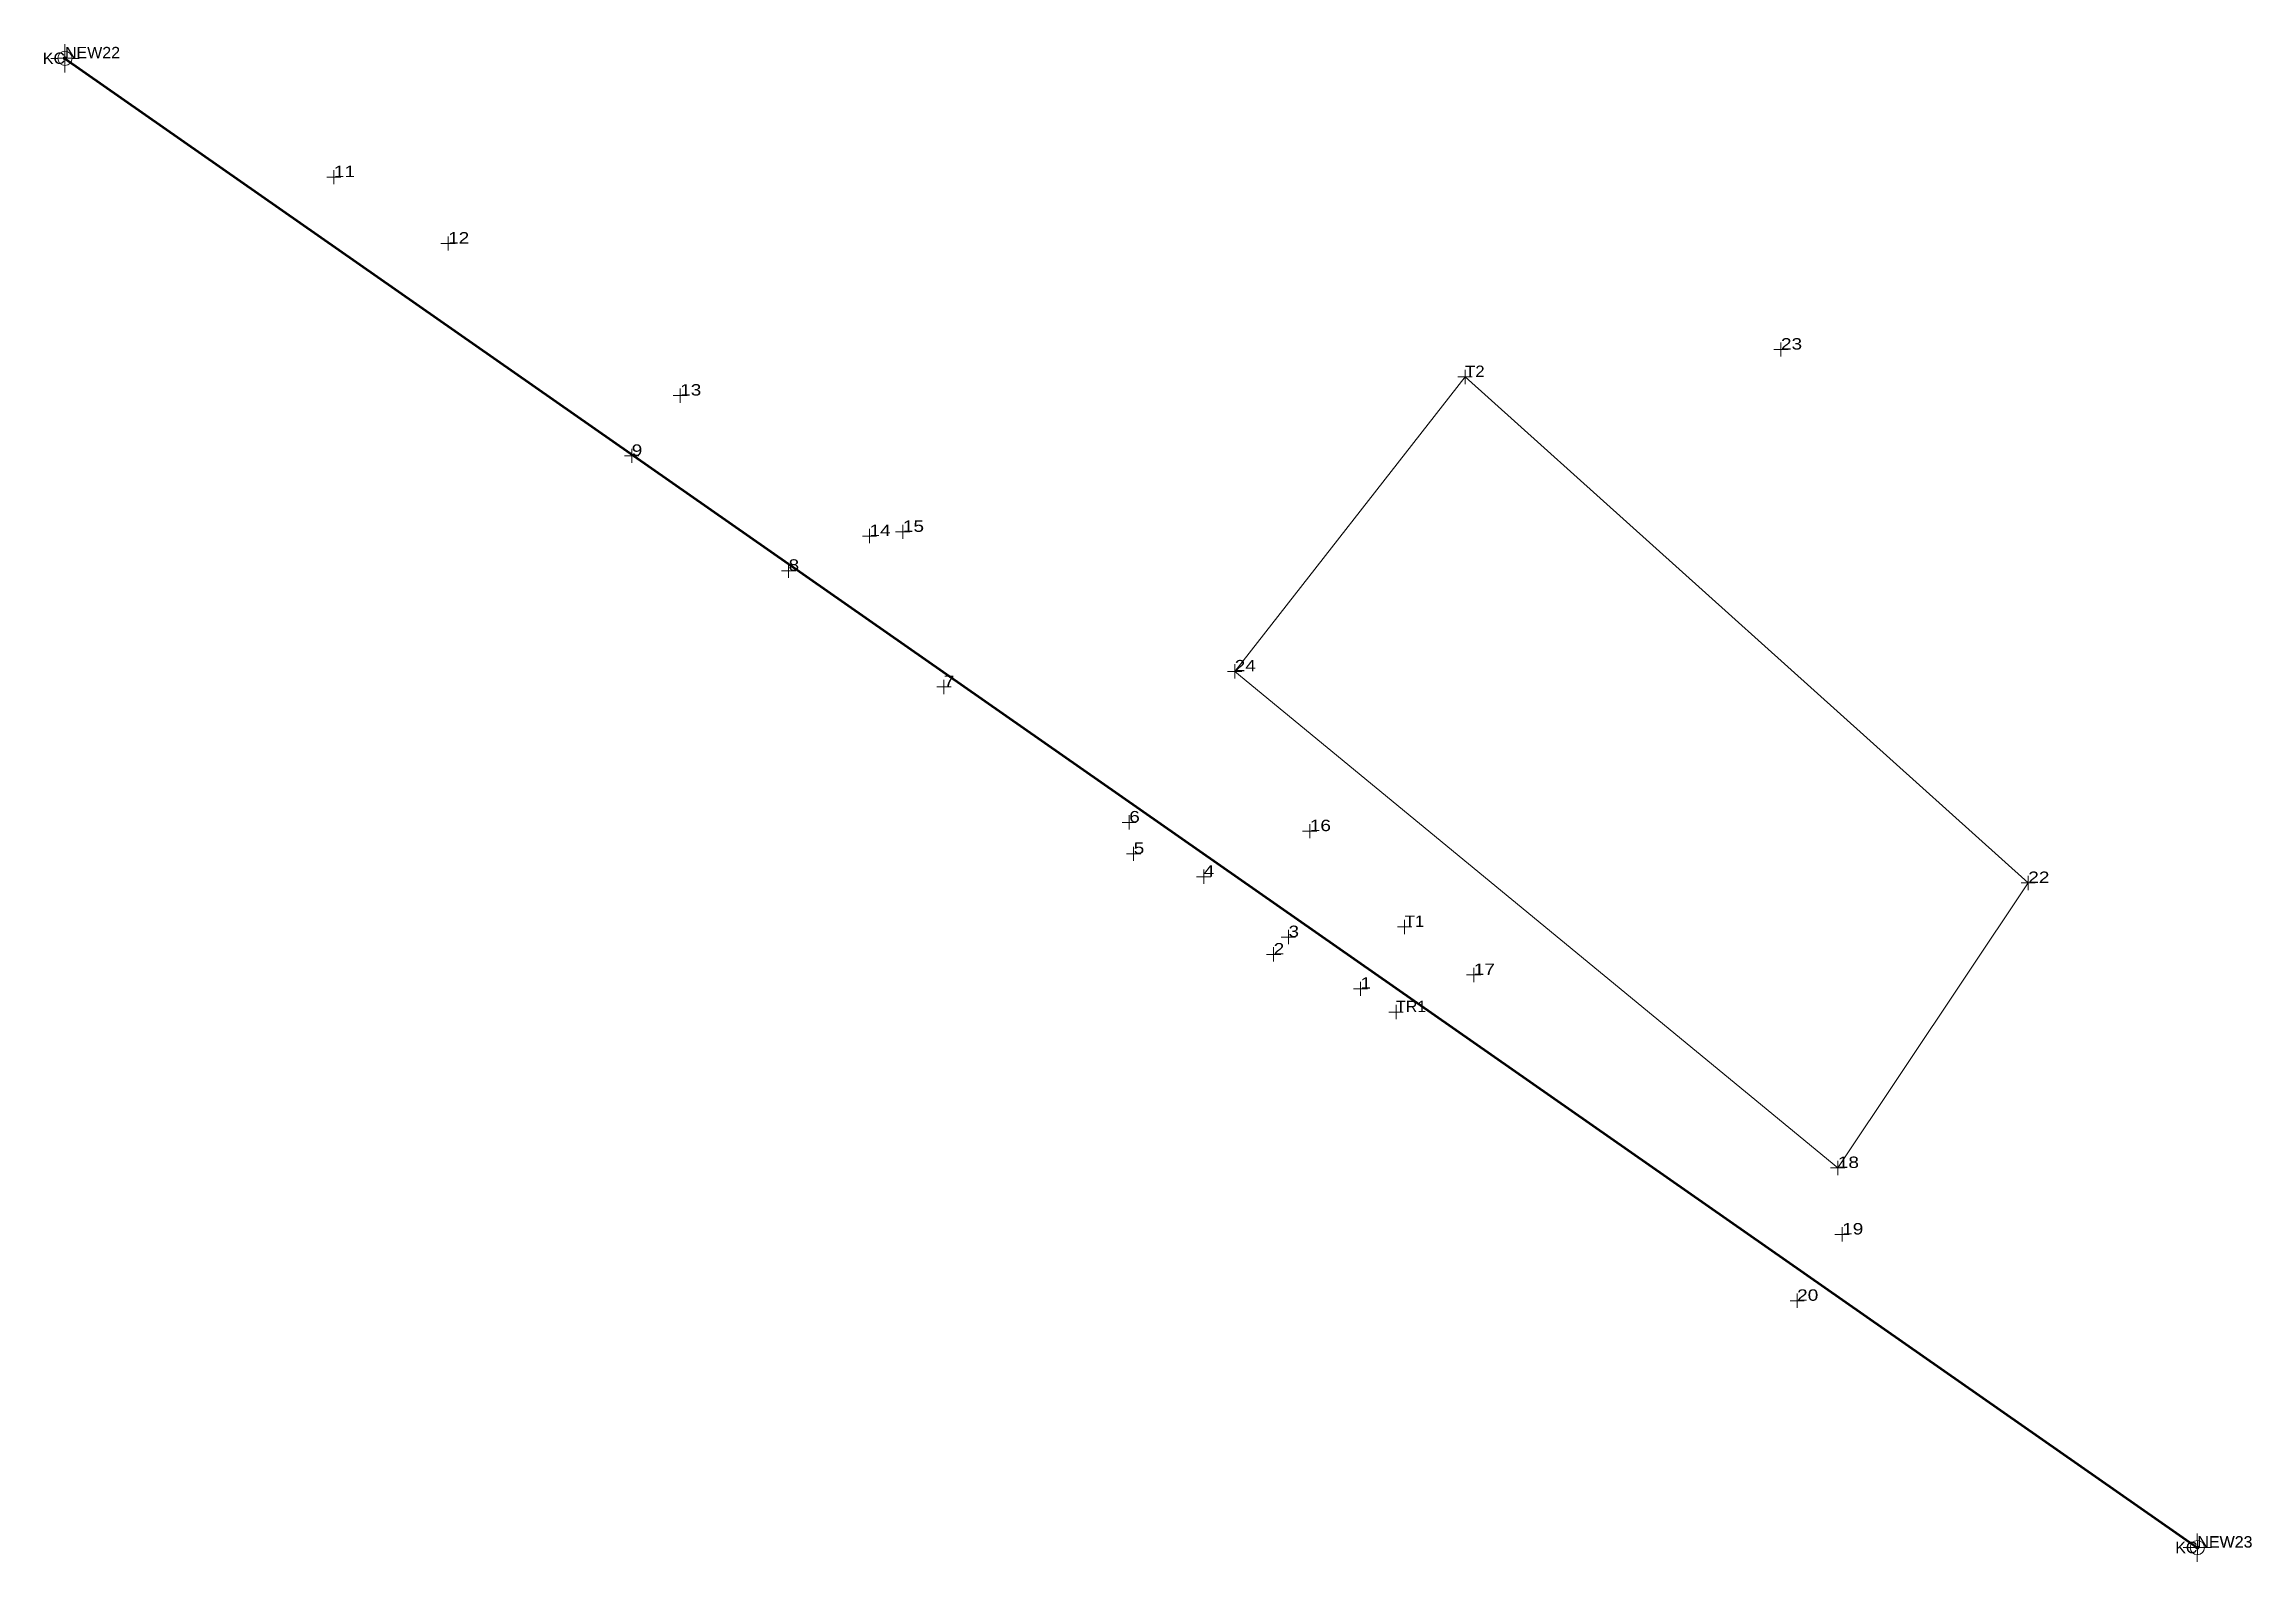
# Model space of a CAD drawing. Header units: metres. Extents: x 538670 to 552605, y 1821602 to 1837046.
# Drawn here: x 545022.4 to 545216.2, y 1831956.3 to 1832089.6 of the extents above; entities that cross this region are included whole.
import ezdxf
from ezdxf.enums import TextEntityAlignment as Align

# ---------------------------------------------------------------- set-up
doc = ezdxf.new("R2010")
doc.units = ezdxf.units.M
doc.header["$LTSCALE"] = 0.4
for name, color, linetype, lineweight in [('10', 7, 'Continuous', 13), ('22', 7, 'Continuous', 53), ('7', 7, 'Continuous', 13)]:
    doc.layers.add(name, color=color, linetype=linetype, lineweight=lineweight)
doc.layers.add('12', color=7, linetype='Continuous')
doc.layers.add('9', color=7, linetype='Continuous')

msp = doc.modelspace()

# ---------------------------------------------------------------- texts
at = {"layer": '12'}
for s, width, p in [('NEW22', 1.05, (545024.25, 1832088.38)), ('11', 1.25, (545047.85, 1832077.94)), ('12', 1.25, (545057.88, 1832072.11)), ('23', 1.25, (545174.88, 1832062.8)), ('T2', 1.1, (545147.15, 1832060.39)), ('13', 1.25, (545078.25, 1832058.76)), ('9', 1.25, (545074, 1832053.47)), ('15', 1.25, (545097.8, 1832046.79)), ('14', 1.25, (545094.87, 1832046.42)), ('8', 1.25, (545087.77, 1832043.38)), ('7', 1.25, (545101.4, 1832033.17)), ('24', 1.25, (545126.93, 1832034.54)), ('6', 1.25, (545117.67, 1832021.28)), ('16', 1.25, (545133.52, 1832020.51)), ('5', 1.25, (545118.06, 1832018.52)), ('4', 1.25, (545124.21, 1832016.51)), ('22', 1.25, (545196.59, 1832015.96)), ('T1', 1.1, (545141.85, 1832012.1)), ('2', 1.25, (545130.35, 1832009.68)), ('3', 1.25, (545131.65, 1832011.21)), ('17', 1.25, (545147.91, 1832007.88)), ('1', 1.25, (545137.97, 1832006.67)), ('TR1', 1.05, (545141.09, 1832004.62)), ('18', 1.25, (545179.87, 1831990.93)), ('19', 1.25, (545180.25, 1831985.09)), ('20', 1.25, (545176.3, 1831979.27)), ('NEW23', 1.05, (545211.44, 1831957.59))]:
    msp.add_text(s, height=1, dxfattribs=dict(at, width=width)).set_placement(p)
at = {"layer": '7', "width": 1.05}
for s, p in [('NEW22', (545024.25, 1832088.38)), ('NEW23', (545211.43, 1831957.6))]:
    msp.add_text(s, height=1, dxfattribs=at).set_placement(p)
at = {"layer": '9', "width": 1.05}
for p in [(545024.26, 1832087.88), (545211.44, 1831957.1)]:
    msp.add_text('KC', height=1, dxfattribs=at).set_placement(p, align=Align.RIGHT)

# ---------------------------------------------------------------- hatches: boundary and pattern name
at = {"layer": '7'}
for points in [[(545024.2515, 1832088.2245, 1), (545024.2515, 1832088.5245, 1)], [(545211.4335, 1831957.4445, 1), (545211.4335, 1831957.7445, 1)]]:
    msp.add_hatch(color=256, dxfattribs=at).paths.add_polyline_path(points)

# ---------------------------------------------------------------- linework, layer by layer
at = {"layer": '10'}
msp.add_lwpolyline([(545147.15, 1832060.39), (545196.59, 1832015.96), (545179.87, 1831990.93), (545126.93, 1832034.54)], close=True, dxfattribs=at)
at = {"layer": '22'}
msp.add_line((545024.25, 1832088.37), (545211.43, 1831957.59), dxfattribs=at)
at = {"layer": '7'}
for p, q in [((545023.63, 1832088.37), (545023, 1832088.37)), ((545024.88, 1832088.38), (545023.63, 1832088.38)), ((545024.25, 1832089), (545024.25, 1832089.62)), ((545024.25, 1832087.75), (545024.25, 1832089)), ((545025.5, 1832088.37), (545024.88, 1832088.37)), ((545024.25, 1832087.12), (545024.25, 1832087.75)), ((545047.85, 1832077.32), (545047.85, 1832078.56)), ((545048.47, 1832077.94), (545047.23, 1832077.94)), ((545057.88, 1832071.49), (545057.88, 1832072.74)), ((545058.5, 1832072.11), (545057.25, 1832072.11)), ((545174.88, 1832062.18), (545174.88, 1832063.42)), ((545175.5, 1832062.8), (545174.25, 1832062.8)), ((545078.25, 1832058.13), (545078.25, 1832059.38)), ((545147.78, 1832060.39), (545146.53, 1832060.39)), ((545147.15, 1832059.77), (545147.15, 1832061.02)), ((545078.88, 1832058.76), (545077.63, 1832058.76)), ((545074.63, 1832053.47), (545073.38, 1832053.47)), ((545074, 1832052.84), (545074, 1832054.09)), ((545095.5, 1832046.42), (545094.25, 1832046.42)), ((545094.87, 1832045.8), (545094.87, 1832047.05)), ((545098.42, 1832046.79), (545097.17, 1832046.79)), ((545097.8, 1832046.17), (545097.8, 1832047.42)), ((545087.77, 1832042.75), (545087.77, 1832044)), ((545088.4, 1832043.38), (545087.15, 1832043.38)), ((545127.55, 1832034.54), (545126.3, 1832034.54)), ((545126.93, 1832033.92), (545126.93, 1832035.17)), ((545102.03, 1832033.17), (545100.78, 1832033.17)), ((545101.4, 1832032.55), (545101.4, 1832033.79)), ((545118.29, 1832021.28), (545117.04, 1832021.28)), ((545117.67, 1832020.65), (545117.67, 1832021.9)), ((545134.14, 1832020.51), (545132.89, 1832020.51)), ((545133.52, 1832019.88), (545133.52, 1832021.13)), ((545118.68, 1832018.52), (545117.43, 1832018.52)), ((545118.06, 1832017.9), (545118.06, 1832019.14)), ((545124.83, 1832016.51), (545123.58, 1832016.51)), ((545124.21, 1832015.89), (545124.21, 1832017.14)), ((545196.59, 1832015.34), (545196.59, 1832016.59)), ((545197.21, 1832015.96), (545195.96, 1832015.96)), ((545141.85, 1832011.47), (545141.85, 1832012.72)), ((545132.27, 1832011.21), (545131.02, 1832011.21)), ((545131.65, 1832010.58), (545131.65, 1832011.83)), ((545142.47, 1832012.1), (545141.22, 1832012.1)), ((545130.98, 1832009.68), (545129.73, 1832009.68)), ((545130.35, 1832009.06), (545130.35, 1832010.31)), ((545137.97, 1832006.04), (545137.97, 1832007.29)), ((545148.54, 1832007.88), (545147.29, 1832007.88)), ((545147.91, 1832007.25), (545147.91, 1832008.5)), ((545138.6, 1832006.67), (545137.35, 1832006.67)), ((545141.09, 1832004), (545141.09, 1832005.25)), ((545141.72, 1832004.62), (545140.47, 1832004.62)), ((545179.87, 1831990.3), (545179.87, 1831991.55)), ((545180.49, 1831990.93), (545179.24, 1831990.93)), ((545180.25, 1831984.47), (545180.25, 1831985.72)), ((545180.87, 1831985.09), (545179.62, 1831985.09)), ((545176.3, 1831978.65), (545176.3, 1831979.9)), ((545176.92, 1831979.27), (545175.68, 1831979.27)), ((545211.43, 1831958.22), (545211.43, 1831958.84)), ((545210.81, 1831957.59), (545210.18, 1831957.59)), ((545212.07, 1831957.59), (545210.82, 1831957.59)), ((545211.43, 1831956.34), (545211.43, 1831956.97)), ((545211.44, 1831956.96), (545211.44, 1831958.21)), ((545212.68, 1831957.59), (545212.06, 1831957.59))]:
    msp.add_line(p, q, dxfattribs=at)
for centre, radius in [((545024.2515, 1832088.3745), 0.625), ((545024.2515, 1832088.3745), 0.15), ((545211.4335, 1831957.5945), 0.625), ((545211.4335, 1831957.5945), 0.15)]:
    msp.add_circle(centre, radius, dxfattribs=at)

msp.set_redraw_order([(e.dxf.handle, doc.entitydb.next_handle()) for e in msp.query("TEXT MTEXT ATTDEF DIMENSION ARC_DIMENSION")])  # texts and dimensions are drawn at this point

doc.saveas('drawing.dxf')
